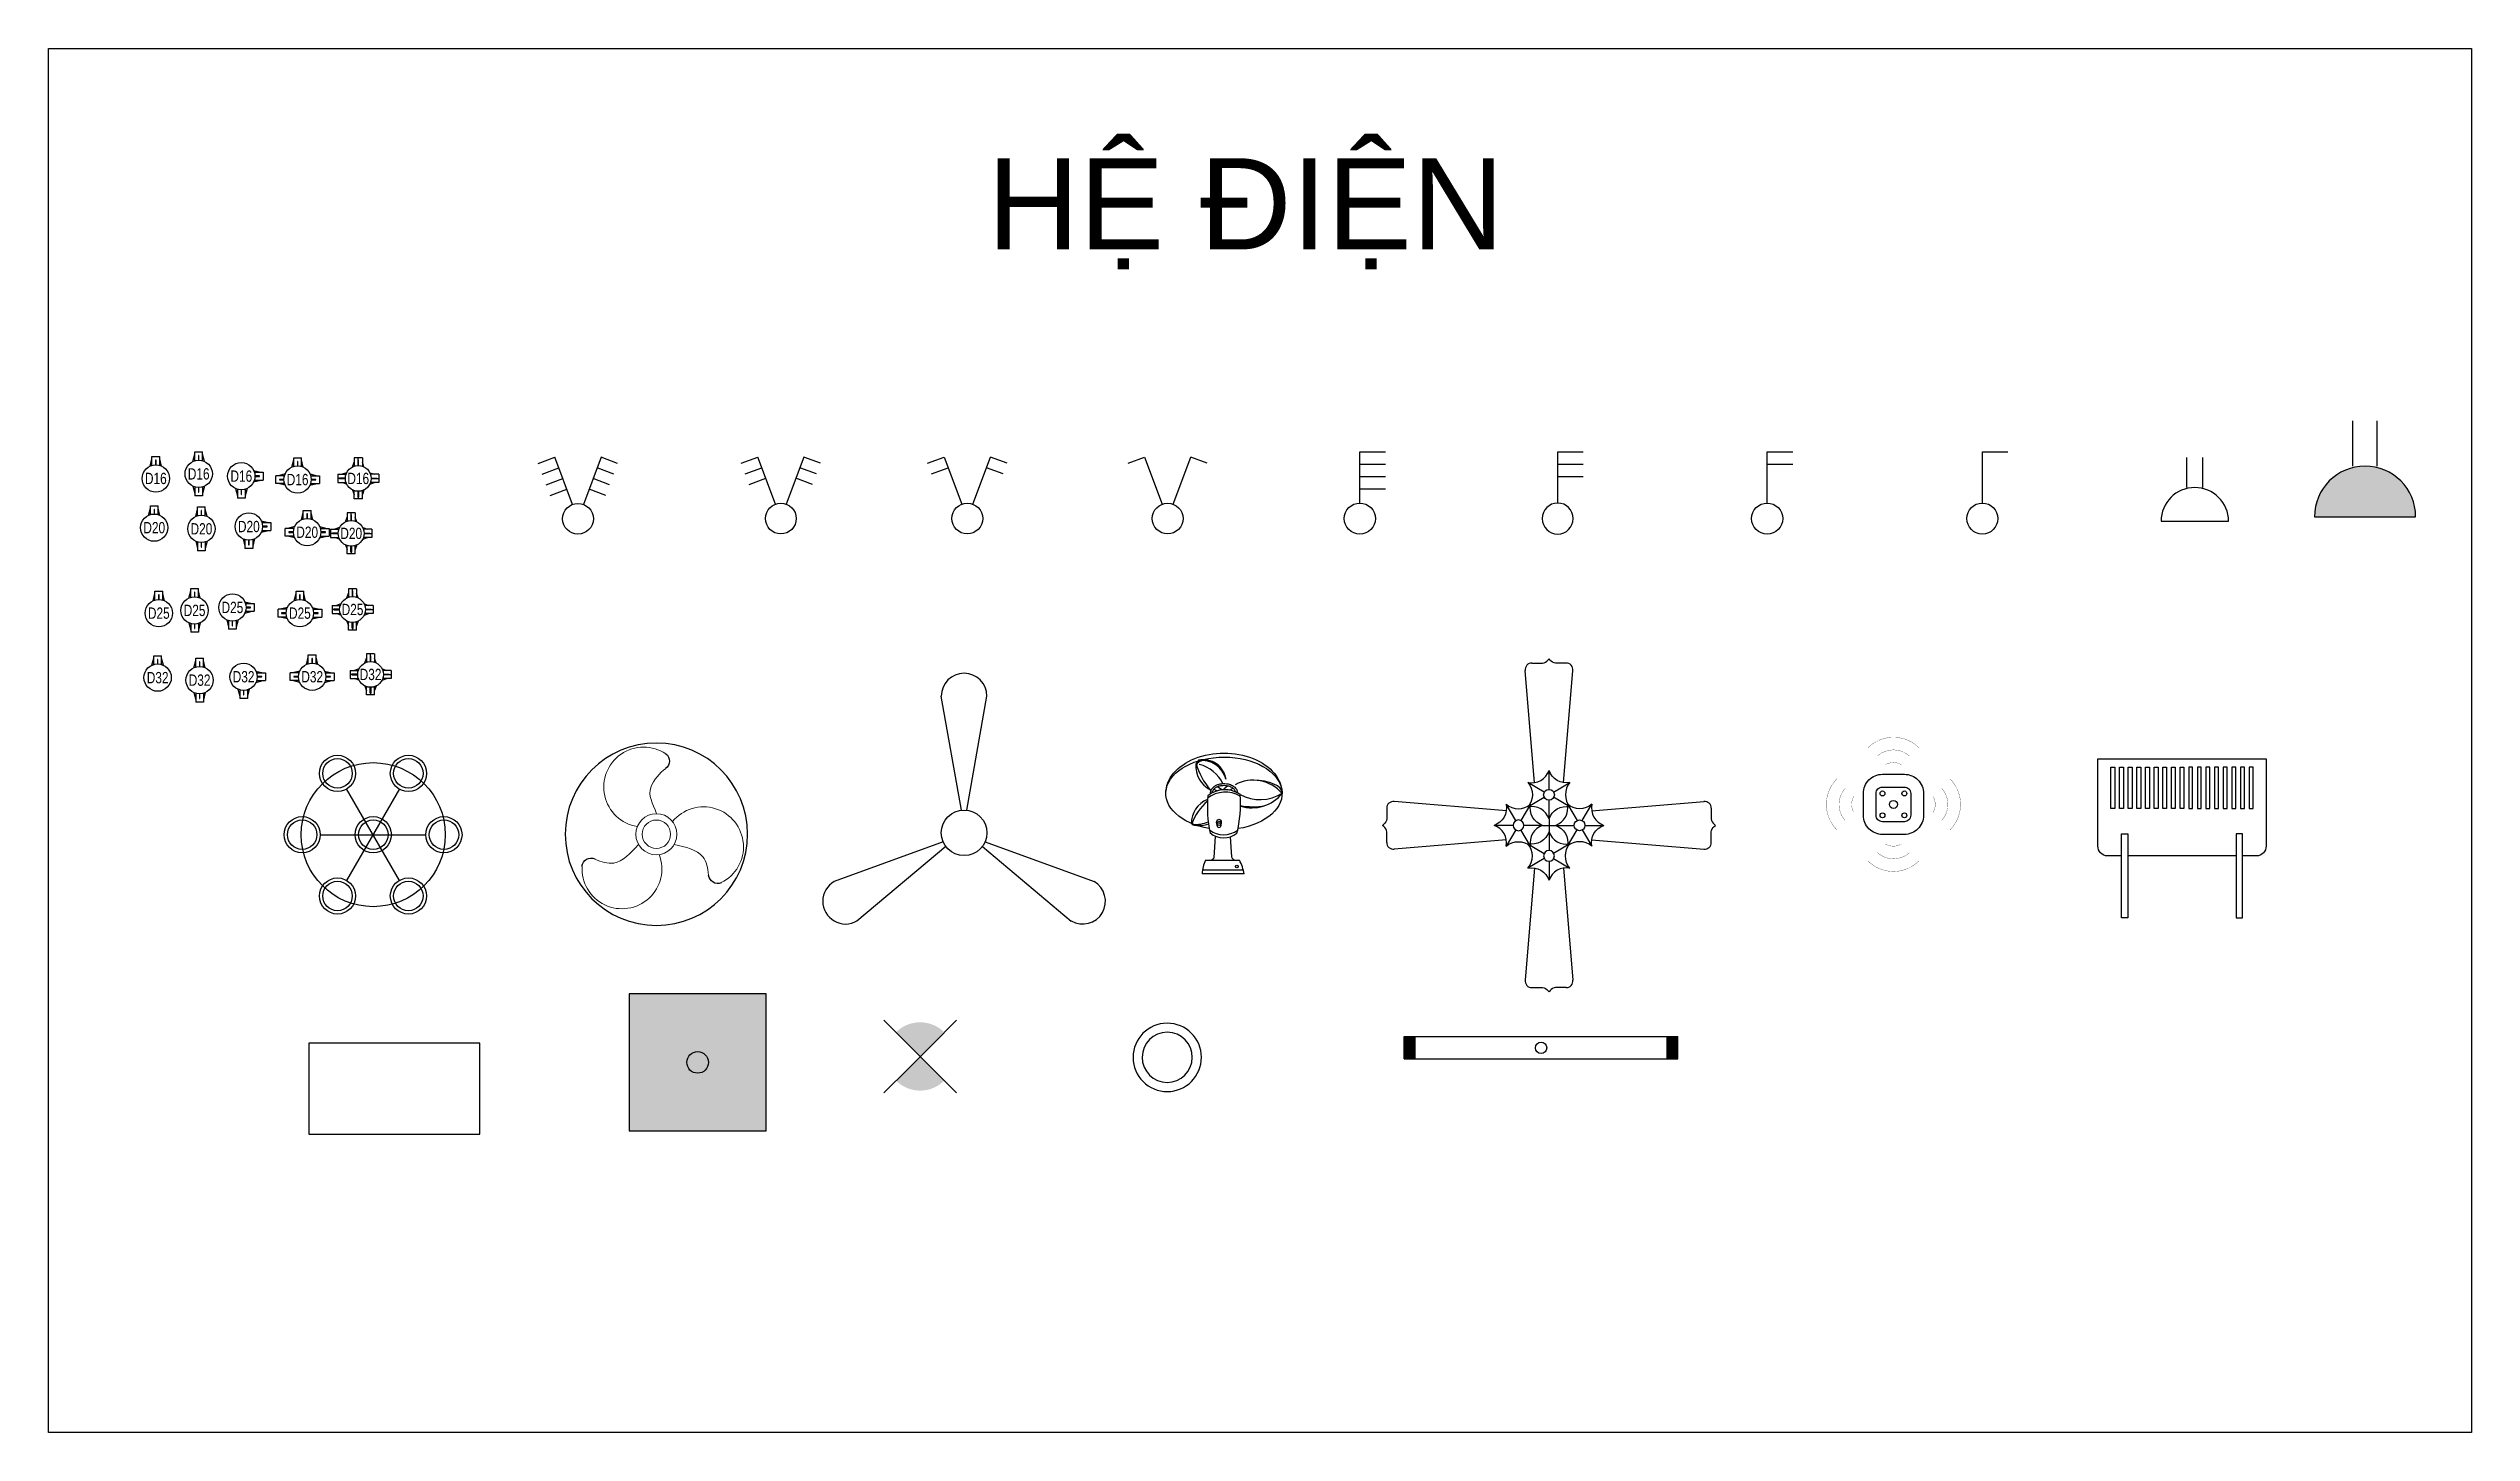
# Model space of a CAD drawing. Header units: millimetres. Extents: x 1218 to 72853, y -34712 to 16286.
# Drawn here: x 1218 to 11848, y -30793 to -24721 of the extents above; entities that cross this region are included whole.
import ezdxf
from ezdxf.enums import TextEntityAlignment as Align

# ---------------------------------------------------------------- set-up
doc = ezdxf.new("R2010")
doc.units = ezdxf.units.MM
doc.set_wipeout_variables(frame=1)
doc.styles.get("Standard").update_dxf_attribs({"font": 'arial.ttf'})

msp = doc.modelspace()

# ---------------------------------------------------------------- texts
at = {"color": 1}
msp.add_text('HỆ ĐIỆN', height=400, dxfattribs=at).set_placement((6470, -25402), align=Align.MIDDLE_CENTER)

# ---------------------------------------------------------------- blocks, each defined once
blk = doc.blocks.new('CONGTAC 1C 2 ELEC')
for p, q in [((0, -68), (0, -293)), ((0, -239), (-112, -239)), ((0, -293), (-112, -293))]:
    blk.add_line(p, q)
blk.add_circle((0, 0), 68.1)
blk = doc.blocks.new('CONGTAC 1C 3 ELEC')
for p, q in [((-68, 0), (-293, 0)), ((-293, 0), (-293, -112)), ((-239, 0), (-239, -112)), ((-185, 0), (-185, -112))]:
    blk.add_line(p, q)
blk.add_circle((0, 0), 68.1)
blk = doc.blocks.new('CONGTAC 1C 4 ELEC')
for p, q in [((0, 68), (0, 293)), ((0, 293), (112, 293)), ((0, 239), (112, 239)), ((0, 185), (112, 185)), ((0, 131), (112, 131))]:
    blk.add_line(p, q)
blk.add_circle((0, 0), 68.1)
blk = doc.blocks.new('CONGTAC 2C 1 ELEC')
for p, q in [((-243, 174), (-270, 101)), ((-243, -174), (-270, -101))]:
    blk.add_line(p, q)
for points in [[(-63, 24), (-270, 101)], [(-270, -101), (-63, -24)]]:
    blk.add_lwpolyline(points)
blk.add_circle((0, 0), 67.5)
blk = doc.blocks.new('CONGTAC 2C 2 ELEC')
for p, q in [((97.9, 78.5), (111.6, 41.9)), ((121.3, 87.2), (135, 50.6)), ((97.9, -78.5), (111.6, -41.9)), ((121.3, -87.2), (135, -50.6))]:
    blk.add_line(p, q)
for points in [[(135, 50.6), (31.6, 11.9)], [(31.6, -11.9), (135, -50.6)]]:
    blk.add_lwpolyline(points)
blk.add_circle((0, 0), 33.8)
blk = doc.blocks.new('CONGTAC 2C 3 ELEC')
for p, q in [((-157, -196), (-84, -223)), ((-139, -149), (-66, -177)), ((139, -149), (66, -177)), ((157, -196), (84, -223)), ((-174, -243), (-101, -270)), ((174, -243), (101, -270))]:
    blk.add_line(p, q)
for points in [[(-101, -270), (-24, -63)], [(24, -63), (101, -270)]]:
    blk.add_lwpolyline(points)
blk.add_circle((0, 0), 67.5)
blk = doc.blocks.new('CONGTAC 2C 4 ELEC')
for p, q in [((-243, 174), (-270, 101)), ((-196, 157), (-223, 84)), ((-149, 139), (-177, 66)), ((-102, 122), (-130, 49)), ((-243, -174), (-270, -101)), ((-196, -157), (-223, -84)), ((-149, -139), (-177, -66)), ((-102, -122), (-130, -49))]:
    blk.add_line(p, q)
for points in [[(-270, 101), (-63, 24)], [(-63, -24), (-270, -101)]]:
    blk.add_lwpolyline(points)
blk.add_circle((0, 0), 67.5)
blk = doc.blocks.new('CONGTAC 1C 1 ELEC')
for p, q in [((-293, 0), (-293, 112)), ((-68, 0), (-293, 0))]:
    blk.add_line(p, q)
blk.add_circle((0, 0), 68.1)
blk = doc.blocks.new('MODEM WIFI EQ')
at = {"linetype": 'ByBlock'}
blk.add_lwpolyline([(-265, -426), (-327, -426, -0.414214), (-369, -383), (-369, 0), (369, 0), (369, -383, -0.414214), (327, -426), (265, -426)], format="xyb", dxfattribs=at)
for points in [[(-312, -37), (-295, -37), (-295, -218), (-312, -218)], [(-274, -37), (-257, -37), (-257, -218), (-274, -218)], [(-236, -37), (-219, -37), (-219, -218), (-236, -218)], [(-198, -37), (-181, -37), (-181, -218), (-198, -218)], [(-160, -37), (-143, -37), (-143, -218), (-160, -218)], [(-122, -37), (-105, -37), (-105, -218), (-122, -218)], [(-84, -37), (-68, -37), (-68, -218), (-84, -218)], [(-46, -37), (-30, -37), (-30, -218), (-46, -218)], [(-8, -37), (8, -37), (8, -218), (-8, -218)], [(46, -37), (30, -37), (30, -218), (46, -218)], [(84, -37), (68, -37), (68, -218), (84, -218)], [(122, -37), (105, -37), (105, -218), (122, -218)], [(160, -37), (143, -37), (143, -218), (160, -218)], [(198, -37), (181, -37), (181, -218), (198, -218)], [(236, -37), (219, -37), (219, -218), (236, -218)], [(274, -37), (257, -37), (257, -218), (274, -218)], [(312, -37), (295, -37), (295, -218), (312, -218)], [(-265, -329), (-237, -329), (-237, -698), (-265, -698)], [(265, -329), (237, -329), (237, -698), (265, -698)]]:
    blk.add_lwpolyline(points, close=True, dxfattribs=at)
blk.add_lwpolyline([(237, -426), (-237, -426)], dxfattribs=at)
blk = doc.blocks.new('QUAT TRAN EQ')
for points in [[(-39, 92), (-213, 570)], [(-60, 80), (-387, 470)], [(99, 12), (600, 100)], [(-60, -80), (-387, -470)], [(-39, -92), (-213, -570)], [(99, -12), (600, -100)]]:
    blk.add_lwpolyline(points)
blk.add_circle((0, 0), 100)
for centre, start, end in [((-300, 520), 30, 210), ((600, 0), 270, 90), ((-300, -520), 150, 330)]:
    blk.add_arc(centre, 100, start, end)
blk = doc.blocks.new('QUAT DAO EQ')
blk.add_circle((0, 0), 400)
at = {"lineweight": 13}
for radius in [90.1, 62.4]:
    blk.add_circle((0, 0), radius, dxfattribs=at)
for centre, start, end in [((-17, 321), 127.5355, 234.1958), ((287, -145), 7.5355, 114.1958), ((-269, -176), 247.5355, 354.1958)]:
    blk.add_arc(centre, 40, start, end)
for centre, start, end in [((56, 207), 279.1171, 123.8075), ((-207, -55), 39.1171, 243.8075), ((151, -152), 159.1171, 3.8075)]:
    blk.add_arc(centre, 175, start, end, dxfattribs=at)
for points in [[(-41, 289), (-15, 270), (56, 184), (15, 139), (0, 90)], [(-229, -180), (-226, -148), (-210, -75), (-128, -56), (-78, -45)], [(270, -109), (241, -122), (170, -144), (113, -83), (78, -45)]]:
    blk.add_open_spline(points, degree=3, knots=[50.852601, 50.852601, 50.852601, 50.852601, 161.119727, 331.550475, 331.550475, 331.550475, 331.550475], dxfattribs=at)
blk = doc.blocks.new('DEN CHUM ELEC')
for p, q in [((115, 201), (-117, -201)), ((115, -201), (-117, 201)), ((-233, 0), (230, 0))]:
    blk.add_line(p, q)
for centre, radius in [((-157, 269), 79.3), ((-157, 269), 64.7), ((154, 269), 79.3), ((154, 269), 64.7), ((0, 0), 316), ((-312, 0), 79.3), ((-312, 0), 64.7), ((0, 0), 79.3), ((0, 0), 64.7), ((310, 0), 79.3), ((310, 0), 64.7), ((-157, -269), 79.3), ((-157, -269), 64.7), ((154, -269), 79.3), ((154, -269), 64.7)]:
    blk.add_circle(centre, radius)
blk = doc.blocks.new('TAM DEN')
at = {"elevation": 4}
for points in [[(-79320, -6841, 0.376663), (-79267, -6748)], [(-79160, -6748, -0.376663), (-79267, -6748)], [(-79160, -6748, 0.376663), (-79107, -6841)], [(-79320, -6841, -0.376663), (-79267, -6933)], [(-79160, -6933, -0.376663), (-79107, -6841)], [(-79160, -6933, 0.376663), (-79267, -6933)]]:
    blk.add_lwpolyline(points, format="xyb", dxfattribs=at)
for points in [[(-79267, -6748), (-79225, -6820)], [(-79202, -6820), (-79160, -6748)], [(-79320, -6841), (-79237, -6841)], [(-79267, -6933), (-79225, -6861)], [(-79202, -6861), (-79160, -6933)], [(-79190, -6841), (-79107, -6841)]]:
    blk.add_lwpolyline(points, dxfattribs=at)
blk.add_circle((-79214, -6841, 4), 23.6)
blk = doc.blocks.new('DEN QUAT EQ')
for p, q in [((-63, 187), (-105, 680)), ((63, 187), (105, 680)), ((-187, 63), (-680, 105)), ((187, 63), (680, 105)), ((-187, -63), (-680, -105)), ((187, -63), (680, -105)), ((-63, -187), (-105, -680)), ((63, -187), (105, -680))]:
    blk.add_line(p, q)
for points in [[(-75, 712), (-29, 712, 0.244698), (-5, 725), (0, 731)], [(75, 712), (29, 712, -0.244698), (5, 725), (0, 731)], [(-712, 75), (-712, 29, -0.244698), (-725, 5), (-731, 0)], [(712, 75), (712, 29, 0.244698), (725, 5), (731, 0)], [(-712, -75), (-712, -29, 0.244698), (-725, -5), (-731, 0)], [(712, -75), (712, -29, -0.244698), (725, -5), (731, 0)], [(-75, -712), (-29, -712, -0.244698), (-5, -725), (0, -731)], [(75, -712), (29, -712, 0.244698), (5, -725), (0, -731)]]:
    blk.add_lwpolyline(points, format="xyb")
for points in [[(-27, 0), (27, 0)], [(0, 27), (0, -27)]]:
    blk.add_lwpolyline(points)
for centre, start, end in [((-75, 682), 90, 184.9281), ((75, 682), 355.0719, 90), ((-682, 75), 85.0719, 180), ((682, 75), 0, 94.9281), ((-682, -75), 180, 274.9281), ((682, -75), 265.0719, 0), ((-75, -682), 175.0719, 270), ((75, -682), 270, 4.9281)]:
    blk.add_arc(centre, 30, start, end)
at = {"rotation": 90}
blk.add_blockref('TAM DEN', (-6841, 79348, -4), dxfattribs=at)
at = {"xscale": -1}
blk.add_blockref('TAM DEN', (-79348, 6841, -4), dxfattribs=at)
blk.add_blockref('TAM DEN', (79348, 6841, -4))
at = {"xscale": -1, "rotation": 89.99999999999997}
blk.add_blockref('TAM DEN', (-6841, -79348, -4), dxfattribs=at)
blk = doc.blocks.new('O CAM ELEC')
for points in [[(-35, 148), (-35, 280)], [(35, 148), (35, 280)], [(-148, 0), (148, 0)]]:
    blk.add_lwpolyline(points)
blk.add_arc((0, 0), 148, 0, 180)
at = {"flags": 1}
blk.add_attdef('AMC', (0, 148), '', height=0.5, dxfattribs=at)
blk = doc.blocks.new('TU DIEN ELEC')
at = {"ltscale": 50}
blk.add_lwpolyline([(-375, 400), (-375, 0), (375, 0), (375, 400)], close=True, dxfattribs=at)
blk.add_solid([(-375, 0), (375, 400), (375, 0), (-375, 0)], dxfattribs=at)
at = {"flags": 1}
blk.add_attdef('AMC', (0, 400), '', height=0.5, dxfattribs=at)
blk = doc.blocks.new('DEN PANEL 40W ELEC')
h = blk.add_hatch(color=256)
h.dxf.hatch_style = 1
h.set_gradient(color1=(0, 0, 255), color2=(255, 255, 0), tint=1, name='SPHERICAL')
h.paths.add_polyline_path([(-300, 300), (-300, -300), (300, -300), (300, 300)])
blk.add_lwpolyline([(-300, 300), (-300, -300), (300, -300), (300, 300), (-300, 300)])
blk.add_circle((0, 0), 47.5)
blk = doc.blocks.new('DEN DOWNLIGHT NOI ELEC')
blk.add_wipeout([(-1, 150), (-4, 150), (-7, 150), (-9, 150), (-12, 150), (-14, 149), (-17, 149), (-20, 149), (-22, 148), (-25, 148), (-27, 147), (-30, 147), (-32, 146), (-35, 146), (-38, 145), (-40, 145), (-43, 144), (-45, 143), (-48, 142), (-50, 141), (-53, 140), (-55, 140), (-57, 139), (-60, 138), (-62, 136), (-65, 135), (-67, 134), (-69, 133), (-72, 132), (-74, 131), (-76, 129), (-78, 128), (-81, 127), (-83, 125), (-85, 124), (-87, 122), (-89, 121), (-91, 119), (-93, 117), (-95, 116), (-97, 114), (-99, 112), (-101, 111), (-103, 109), (-105, 107), (-107, 105), (-109, 103), (-111, 101), (-112, 99), (-114, 97), (-116, 95), (-117, 93), (-119, 91), (-121, 89), (-122, 87), (-124, 85), (-125, 83), (-127, 81), (-128, 78), (-129, 76), (-131, 74), (-132, 72), (-133, 69), (-134, 67), (-135, 65), (-136, 62), (-138, 60), (-139, 57), (-140, 55), (-140, 53), (-141, 50), (-142, 48), (-143, 45), (-144, 43), (-145, 40), (-145, 38), (-146, 35), (-146, 32), (-147, 30), (-147, 27), (-148, 25), (-148, 22), (-149, 20), (-149, 17), (-149, 14), (-150, 12), (-150, 9), (-150, 7), (-150, 4), (-150, 1), (-150, -1), (-150, -4), (-150, -7), (-150, -9), (-150, -12), (-149, -14), (-149, -17), (-149, -20), (-148, -22), (-148, -25), (-147, -27), (-147, -30), (-146, -32), (-146, -35), (-145, -38), (-145, -40), (-144, -43), (-143, -45), (-142, -48), (-141, -50), (-140, -53), (-140, -55), (-139, -57), (-138, -60), (-136, -62), (-135, -65), (-134, -67), (-133, -69), (-132, -72), (-131, -74), (-129, -76), (-128, -78), (-127, -81), (-125, -83), (-124, -85), (-122, -87), (-121, -89), (-119, -91), (-117, -93), (-116, -95), (-114, -97), (-112, -99), (-111, -101), (-109, -103), (-107, -105), (-105, -107), (-103, -109), (-101, -111), (-99, -112), (-97, -114), (-95, -116), (-93, -117), (-91, -119), (-89, -121), (-87, -122), (-85, -124), (-83, -125), (-81, -127), (-78, -128), (-76, -129), (-74, -131), (-72, -132), (-69, -133), (-67, -134), (-65, -135), (-62, -136), (-60, -138), (-57, -139), (-55, -140), (-53, -140), (-50, -141), (-48, -142), (-45, -143), (-43, -144), (-40, -145), (-38, -145), (-35, -146), (-32, -146), (-30, -147), (-27, -147), (-25, -148), (-22, -148), (-20, -149), (-17, -149), (-14, -149), (-12, -150), (-9, -150), (-7, -150), (-4, -150), (-1, -150), (1, -150), (4, -150), (7, -150), (9, -150), (12, -150), (14, -149), (17, -149), (20, -149), (22, -148), (25, -148), (27, -147), (30, -147), (32, -146), (35, -146), (38, -145), (40, -145), (43, -144), (45, -143), (48, -142), (50, -141), (53, -140), (55, -140), (57, -139), (60, -138), (62, -136), (65, -135), (67, -134), (69, -133), (72, -132), (74, -131), (76, -129), (78, -128), (81, -127), (83, -125), (85, -124), (87, -122), (89, -121), (91, -119), (93, -117), (95, -116), (97, -114), (99, -112), (101, -111), (103, -109), (105, -107), (107, -105), (109, -103), (111, -101), (112, -99), (114, -97), (116, -95), (117, -93), (119, -91), (121, -89), (122, -87), (124, -85), (125, -83), (127, -81), (128, -78), (129, -76), (131, -74), (132, -72), (133, -69), (134, -67), (135, -65), (136, -62), (138, -60), (139, -57), (140, -55), (140, -53), (141, -50), (142, -48), (143, -45), (144, -43), (145, -40), (145, -38), (146, -35), (146, -32), (147, -30), (147, -27), (148, -25), (148, -22), (149, -20), (149, -17), (149, -14), (150, -12), (150, -9), (150, -7), (150, -4), (150, -1), (150, 1), (150, 4), (150, 7), (150, 9), (150, 12), (149, 14), (149, 17), (149, 20), (148, 22), (148, 25), (147, 27), (147, 30), (146, 32), (146, 35), (145, 38), (145, 40), (144, 43), (143, 45), (142, 48), (141, 50), (140, 53), (140, 55), (139, 57), (138, 60), (136, 62), (135, 65), (134, 67), (133, 69), (132, 72), (131, 74), (129, 76), (128, 78), (127, 81), (125, 83), (124, 85), (122, 87), (121, 89), (119, 91), (117, 93), (116, 95), (114, 97), (112, 99), (111, 101), (109, 103), (107, 105), (105, 107), (103, 109), (101, 111), (99, 112), (97, 114), (95, 116), (93, 117), (91, 119), (89, 121), (87, 122), (85, 124), (83, 125), (81, 127), (78, 128), (76, 129), (74, 131), (72, 132), (69, 133), (67, 134), (65, 135), (62, 136), (60, 138), (57, 139), (55, 140), (53, 140), (50, 141), (48, 142), (45, 143), (43, 144), (40, 145), (38, 145), (35, 146), (32, 146), (30, 147), (27, 147), (25, 148), (22, 148), (20, 149), (17, 149), (14, 149), (12, 150), (9, 150), (7, 150), (4, 150), (1, 150)])
at = {"linetype": 'ByBlock'}
h = blk.add_hatch(color=256, dxfattribs=at)
h.paths.add_polyline_path([(106, 106, 0.414214), (-106, 106), (0, 0)])
h.paths.add_polyline_path([(106, -106), (0, 0), (-106, -106, 0.414214)])
for p, q in [((-159, -159), (159, 159)), ((-159, 159), (159, -159))]:
    blk.add_line(p, q)
blk = doc.blocks.new('DEN 1M2 ELEC')
for p, q in [((-600, -49), (-600, 49)), ((-600, -31), (-600, 49)), ((-600, 49), (600, 49)), ((-577, -49), (-577, 49)), ((-577, -49), (-577, 49)), ((-577, -49), (-577, 49)), ((-577, -49), (-577, 49)), ((554, -49), (554, 49)), ((577, -49), (577, 49)), ((577, -49), (577, 49)), ((600, -49), (600, 49)), ((600, -31), (600, 49)), ((-600, -49), (600, -49))]:
    blk.add_line(p, q)
blk.add_lwpolyline([(-554, 49), (-554, -49), (-577, -49), (-577, 49)])
blk.add_circle((0, 0), 25)
for points in [[(-577, 49), (-600, 49), (-577, -49), (-600, -49)], [(-577, -49), (-554, -49), (-577, 49), (-554, 49)], [(554, 49), (577, 49), (554, -49), (577, -49)], [(577, 49), (600, 49), (577, -49), (600, -49)]]:
    blk.add_solid(points)
blk = doc.blocks.new('DEN DOWNLIGHT AM ELEC')
blk.add_wipeout([(108, -103), (121, -89), (130, -74), (140, -53), (146, -32), (150, -9), (149, 15), (146, 34), (140, 53), (133, 69), (127, 80), (115, 96), (100, 112), (80, 127), (59, 138), (36, 146), (16, 149), (-17, 149), (-48, 142), (-74, 130), (-90, 120), (-113, 98), (-124, 84), (-137, 60), (-143, 46), (-147, 27), (-150, 0), (-147, -27), (-138, -58), (-132, -72), (-121, -89), (-105, -107), (-89, -121), (-65, -135), (-44, -143), (0, -150), (27, -147), (44, -143), (67, -134), (78, -128)])
for major_axis, start_param, end_param in [((0, 150), -1.567753, 4.715432), ((-1, 110), 4.698839, 10.982024)]:
    blk.add_ellipse((0, 0), major_axis=major_axis, ratio=1, start_param=start_param, end_param=end_param)
blk = doc.blocks.new('O CAM AM SAN ELEC')
at = {"ltscale": 500}
h = blk.add_hatch(color=256, dxfattribs=at)
h.dxf.hatch_style = 1
h.paths.add_polyline_path([(222, 0, 1), (-222, 0)])
for points in [[(-53, 222), (-53, 420)], [(-53, 222), (-53, 420)], [(53, 222), (53, 420)], [(53, 222), (53, 420)], [(-222, 0), (222, 0)], [(-148, 0), (148, 0)]]:
    blk.add_lwpolyline(points)
blk.add_arc((0, 0), 222, 0, 180)
blk.add_arc((0, 0), 222, 0, 180)
blk = doc.blocks.new('DAU PHAT WIFI EQ')
at = {"ltscale": 125, "const_width": 1.12}
for points in [[(112, 248, 0.414214), (-112, 248, 0.414214)], [(70, 212, 0.383313), (-70, 212)], [(-248, 112, 0.414214), (-248, -112, 0.414214)], [(35, 174, 0.267363), (-35, 174)], [(248, 112, -0.414214), (248, -112, -0.414214)], [(-212, 70, 0.383313), (-212, -70)], [(-174, 35, 0.267363), (-174, -35)], [(174, 35, -0.267363), (174, -35)], [(212, 70, -0.383313), (212, -70)], [(70, -212, -0.383313), (-70, -212)], [(35, -174, -0.267363), (-35, -174)], [(112, -248, -0.414214), (-112, -248, -0.414214)]]:
    blk.add_lwpolyline(points, format="xyb", dxfattribs=at)
for points in [[(48, -132), (-48, -132, -0.414214), (-132, -48), (-132, 48, -0.414214), (-48, 132), (48, 132, -0.414214), (132, 48), (132, -48, -0.414214)], [(48, -76), (-48, -76, -0.414214), (-76, -48), (-76, 48, -0.414214), (-48, 76), (48, 76, -0.414214), (76, 48), (76, -48, -0.414214)]]:
    blk.add_lwpolyline(points, format="xyb", close=True)
at = {"ltscale": 125}
for centre, radius in [((-48, 48), 10.7), ((0, 0), 17.6), ((48, 48), 10.7), ((-48, -48), 10.7), ((48, -48), 10.7)]:
    blk.add_circle(centre, radius, dxfattribs=at)
blk = doc.blocks.new('QUAT GAN TUONG EQ')
for p, q in [((-41, 372), (-26, 365)), ((-24, 383), (-5, 370)), ((21, 387), (4, 371)), ((44, 376), (31, 367)), ((-35, 165), (-40, 71)), ((31, 162), (37, 75)), ((92, 0), (-92, 0)), ((-90, 18), (88, 18)), ((-77, 60), (72, 60))]:
    blk.add_line(p, q)
blk.add_circle((60, 32), 5.92)
blk.add_circle((60, 32), 5.92)
for centre, radius, start, end in [((-71, 456), 55.1, 130.3779, 152.1632), ((-2, 474), 118, 176.0311, 243.1522), ((-89, 468), 29.3, 101.888, 189.0707), ((164, 561), 292, 195.0944, 221.2845), ((-94, 388), 110, 13.5369, 97.7572), ((-86, 401), 99.8, 7.5116, 102.3351), ((-144, 325), 160, 26.2262, 75.7722), ((-28, 223), 111, 111.6076, 181.2912), ((454, 294), 523, 174.6522, 192.7019), ((10, 232), 127, 58.9682, 127.9541), ((8, 250), 119, 55.1977, 128.8603), ((132, 242), 169, 40.8934, 118.0543), ((-465, 309), 542, 346.0057, 4.1501), ((163, 507), 181, 241.0126, 301.9729), ((126, 462), 172, 253.3225, 320.6598), ((-121, 235), 19.9, 210.2702, 248.9548), ((-119, 241), 28.2, 226.6808, 261.632), ((85, 140), 236, 130.6936, 160.2719), ((-128, 385), 169, 268.8279, 291.8709), ((-106, 341), 129, 262.4087, 289.0732), ((3, 276), 104, 233.3556, 306.1108), ((3, 250), 92.2, 229.6355, 308.9138), ((70, -7), 162, 155.3987, 177.3804), ((-67, 92), 34.8, 293.1734, 321.8596), ((57, 82), 21.6, 197.797, 266.1051), ((-104, -33), 199, 9.4215, 27.7275)]:
    blk.add_arc(centre, radius, start, end)
at = {"extrusion": (0, 0, -1)}
for major_axis, ratio, start_param, end_param in [((-255, 0), 0.624439, 4.969009, 10.751707), ((-255, 0), 0.693029, 0, 3.141593), ((-33.9, 0), 0.524598, 0.912045, 2.016733)]:
    blk.add_ellipse((4, 353), major_axis=major_axis, ratio=ratio, start_param=start_param, end_param=end_param, dxfattribs=at)
for centre, major_axis, ratio, start_param, end_param in [((132, 353), (-128, 0), 0.45685, 3.141593, 4.712389), ((-18, 217), (0, -13.4), 0.769239, 4.36458, 8.201791), ((132, 353), (-128, 0), 0.45685, 1.128193, 1.981972)]:
    blk.add_ellipse(centre, major_axis=major_axis, ratio=ratio, start_param=start_param, end_param=end_param)
for major_axis, ratio in [((0, -13.4), 0.769239), ((0.06, -5.32), 0.999782)]:
    blk.add_ellipse((-18, 226), major_axis=major_axis, ratio=ratio)
for points, knots in [([(-55, 352), (-55, 352), (-55, 352), (-55, 353), (-55, 355), (-55, 357), (-54, 361), (-54, 363), (-53, 367), (-52, 368), (-50, 372), (-49, 373), (-47, 376), (-46, 377), (-43, 380), (-41, 382), (-37, 385), (-35, 386), (-31, 389), (-29, 390), (-25, 391), (-22, 392), (-16, 394), (-11, 395), (-1, 396), (3, 396), (13, 396), (18, 395), (26, 394), (29, 393), (36, 390), (39, 389), (44, 386), (47, 384), (51, 381), (53, 379), (56, 375), (57, 373), (60, 369), (61, 367), (62, 362), (63, 360), (63, 357), (63, 356), (63, 356)], [6.262237, 6.262237, 6.262237, 6.262237, 6.283185, 6.283185, 6.283185, 6.374976, 6.374976, 6.466766, 6.466766, 6.558556, 6.558556, 6.650346, 6.650346, 6.742137, 6.742137, 6.889958, 6.889958, 7.03778, 7.03778, 7.185602, 7.185602, 7.333423, 7.333423, 7.637961, 7.637961, 7.942499, 7.942499, 8.247037, 8.247037, 8.470444, 8.470444, 8.693851, 8.693851, 8.852491, 8.852491, 9.011131, 9.011131, 9.128866, 9.128866, 9.246601, 9.246601, 9.364336, 9.364336, 9.383863, 9.383863, 9.383863, 9.383863]), ([(-48, 356), (-47, 356), (-47, 357), (-47, 359), (-47, 361), (-46, 364), (-45, 365), (-43, 368), (-42, 369), (-40, 372), (-38, 374), (-35, 377), (-33, 378), (-30, 381), (-28, 382), (-24, 383), (-22, 384), (-18, 386), (-15, 386), (-11, 387), (-9, 388), (-3, 388), (1, 389), (8, 389), (12, 388), (19, 387), (22, 387), (29, 385), (31, 384), (37, 381), (39, 380), (43, 377), (45, 376), (47, 373), (48, 372), (50, 370), (51, 368), (53, 365), (54, 364), (54, 361), (55, 361), (55, 360)], [6.342317, 6.342317, 6.342317, 6.342317, 6.36691, 6.36691, 6.467179, 6.467179, 6.567449, 6.567449, 6.667718, 6.667718, 6.823956, 6.823956, 6.980193, 6.980193, 7.136431, 7.136431, 7.292669, 7.292669, 7.448906, 7.448906, 7.605144, 7.605144, 7.859602, 7.859602, 8.11406, 8.11406, 8.368518, 8.368518, 8.575719, 8.575719, 8.782921, 8.782921, 8.92674, 8.92674, 9.032753, 9.032753, 9.138766, 9.138766, 9.242166, 9.242166, 9.292363, 9.292363, 9.292363, 9.292363])]:
    blk.add_open_spline(points, degree=3, knots=knots)
blk = doc.blocks.new('BOX161')
at = {"ltscale": 0.5}
for p, q in [((-25, 54), (-17, 86)), ((-17, 57), (-17, 96)), ((-17, 96), (17, 96)), ((17, 57), (17, 96)), ((25, 54), (17, 86))]:
    blk.add_line(p, q, dxfattribs=at)
blk.add_lwpolyline([(-1, 60), (1, 60), (1, 80), (-1, 80)], close=True, dxfattribs=at)
blk.add_circle((0, 0), 59.9, dxfattribs=at)
at = {"width": 0.75}
blk.add_text('D16', height=49.7, dxfattribs=at).set_placement((0, 0), align=Align.MIDDLE_CENTER)
blk = doc.blocks.new('BOX162')
at = {"ltscale": 0.5}
for p, q in [((-25, 54), (-17, 86)), ((-17, 57), (-17, 96)), ((-17, 96), (17, 96)), ((17, 57), (17, 96)), ((25, 54), (17, 86)), ((-25, -54), (-17, -86)), ((-17, -57), (-17, -96)), ((17, -96), (-17, -96)), ((25, -54), (17, -86)), ((17, -57), (17, -96))]:
    blk.add_line(p, q, dxfattribs=at)
for points in [[(-1, 60), (1, 60), (1, 80), (-1, 80)], [(1, -60), (-1, -60), (-1, -80), (1, -80)]]:
    blk.add_lwpolyline(points, close=True, dxfattribs=at)
blk.add_circle((0, 0), 59.9, dxfattribs=at)
at = {"width": 0.75}
blk.add_text('D16', height=49.7, dxfattribs=at).set_placement((0, 0), align=Align.MIDDLE_CENTER)
blk = doc.blocks.new('BOX163')
at = {"ltscale": 0.5}
for p, q in [((54, 25), (86, 17)), ((57, 17), (96, 17)), ((96, 17), (96, -17)), ((-25, -54), (-17, -86)), ((-17, -57), (-17, -96)), ((17, -96), (-17, -96)), ((25, -54), (17, -86)), ((17, -57), (17, -96)), ((54, -25), (86, -17)), ((57, -17), (96, -17))]:
    blk.add_line(p, q, dxfattribs=at)
for points in [[(60, 1), (60, -1), (80, -1), (80, 1)], [(1, -60), (-1, -60), (-1, -80), (1, -80)]]:
    blk.add_lwpolyline(points, close=True, dxfattribs=at)
blk.add_circle((0, 0), 59.9, dxfattribs=at)
at = {"width": 0.75}
blk.add_text('D16', height=49.7, dxfattribs=at).set_placement((0, 0), align=Align.MIDDLE_CENTER)
blk = doc.blocks.new('BOX164')
at = {"ltscale": 0.5}
for p, q in [((-57, 17), (-96, 17)), ((-96, -17), (-96, 17)), ((-54, 25), (-86, 17)), ((-25, 54), (-17, 86)), ((-17, 57), (-17, 96)), ((-17, 96), (17, 96)), ((17, 57), (17, 96)), ((25, 54), (17, 86)), ((54, 25), (86, 17)), ((57, 17), (96, 17)), ((96, 17), (96, -17)), ((-57, -17), (-96, -17)), ((-54, -25), (-86, -17)), ((54, -25), (86, -17)), ((57, -17), (96, -17))]:
    blk.add_line(p, q, dxfattribs=at)
for points in [[(-60, -1), (-60, 1), (-80, 1), (-80, -1)], [(-1, 60), (1, 60), (1, 80), (-1, 80)], [(60, 1), (60, -1), (80, -1), (80, 1)]]:
    blk.add_lwpolyline(points, close=True, dxfattribs=at)
blk.add_circle((0, 0), 59.9, dxfattribs=at)
at = {"width": 0.75}
blk.add_text('D16', height=49.7, dxfattribs=at).set_placement((0, 0), align=Align.MIDDLE_CENTER)
blk = doc.blocks.new('BOX165')
for p, q in [((-90, 18), (-90, -18)), ((-56, 0), (-90, 0)), ((-51, 25), (-71, 18)), ((-25, 51), (-18, 71)), ((18, 90), (-18, 90)), ((0, 56), (0, 90)), ((25, 51), (18, 71)), ((51, 25), (71, 18)), ((56, 0), (90, 0)), ((90, 18), (90, -18)), ((-51, -25), (-71, -18)), ((-25, -51), (-18, -71)), ((18, -90), (-18, -90)), ((0, -56), (0, -90)), ((25, -51), (18, -71)), ((51, -25), (71, -18))]:
    blk.add_line(p, q)
for points in [[(-90, 18), (-53, 18)], [(-56, 1), (-82, 1), (-82, -1), (-56, -1)], [(-18, 90), (-18, 53)], [(1, 56), (1, 82), (-1, 82), (-1, 56)], [(18, 90), (18, 53)], [(90, 18), (53, 18)], [(56, 1), (82, 1), (82, -1), (56, -1)], [(-90, -18), (-53, -18)], [(-18, -90), (-18, -53)], [(1, -56), (1, -82), (-1, -82), (-1, -56)], [(18, -90), (18, -53)], [(90, -18), (53, -18)]]:
    blk.add_lwpolyline(points)
blk.add_circle((0, 0), 56.5)
at = {"width": 0.75}
blk.add_text('D16', height=49.7, dxfattribs=at).set_placement((0, 0), align=Align.MIDDLE_CENTER)
blk = doc.blocks.new('BOX201')
at = {"ltscale": 0.5}
for p, q in [((-25, 54), (-17, 86)), ((-17, 57), (-17, 96)), ((-17, 96), (17, 96)), ((17, 57), (17, 96)), ((25, 54), (17, 86))]:
    blk.add_line(p, q, dxfattribs=at)
blk.add_lwpolyline([(-1, 60), (1, 60), (1, 80), (-1, 80)], close=True, dxfattribs=at)
blk.add_circle((0, 0), 59.9, dxfattribs=at)
at = {"width": 0.75}
blk.add_text('D20', height=49.7, dxfattribs=at).set_placement((0, 0), align=Align.MIDDLE_CENTER)
blk = doc.blocks.new('BOX202')
at = {"ltscale": 0.5}
for p, q in [((-25, 54), (-17, 86)), ((-17, 57), (-17, 96)), ((-17, 96), (17, 96)), ((17, 57), (17, 96)), ((25, 54), (17, 86)), ((-25, -54), (-17, -86)), ((-17, -57), (-17, -96)), ((17, -96), (-17, -96)), ((25, -54), (17, -86)), ((17, -57), (17, -96))]:
    blk.add_line(p, q, dxfattribs=at)
for points in [[(-1, 60), (1, 60), (1, 80), (-1, 80)], [(1, -60), (-1, -60), (-1, -80), (1, -80)]]:
    blk.add_lwpolyline(points, close=True, dxfattribs=at)
blk.add_circle((0, 0), 59.9, dxfattribs=at)
at = {"width": 0.75}
blk.add_text('D20', height=49.7, dxfattribs=at).set_placement((0, 0), align=Align.MIDDLE_CENTER)
blk = doc.blocks.new('BOX203')
at = {"ltscale": 0.5}
for p, q in [((54, 25), (86, 17)), ((57, 17), (96, 17)), ((96, 17), (96, -17)), ((-25, -54), (-17, -86)), ((-17, -57), (-17, -96)), ((17, -96), (-17, -96)), ((25, -54), (17, -86)), ((17, -57), (17, -96)), ((54, -25), (86, -17)), ((57, -17), (96, -17))]:
    blk.add_line(p, q, dxfattribs=at)
for points in [[(60, 1), (60, -1), (80, -1), (80, 1)], [(1, -60), (-1, -60), (-1, -80), (1, -80)]]:
    blk.add_lwpolyline(points, close=True, dxfattribs=at)
blk.add_circle((0, 0), 59.9, dxfattribs=at)
at = {"width": 0.75}
blk.add_text('D20', height=49.7, dxfattribs=at).set_placement((0, 0), align=Align.MIDDLE_CENTER)
blk = doc.blocks.new('BOX204')
at = {"ltscale": 0.5}
for p, q in [((-57, 17), (-96, 17)), ((-96, -17), (-96, 17)), ((-54, 25), (-86, 17)), ((-25, 54), (-17, 86)), ((-17, 57), (-17, 96)), ((-17, 96), (17, 96)), ((17, 57), (17, 96)), ((25, 54), (17, 86)), ((54, 25), (86, 17)), ((57, 17), (96, 17)), ((96, 17), (96, -17)), ((-57, -17), (-96, -17)), ((-54, -25), (-86, -17)), ((54, -25), (86, -17)), ((57, -17), (96, -17))]:
    blk.add_line(p, q, dxfattribs=at)
for points in [[(-60, -1), (-60, 1), (-80, 1), (-80, -1)], [(-1, 60), (1, 60), (1, 80), (-1, 80)], [(60, 1), (60, -1), (80, -1), (80, 1)]]:
    blk.add_lwpolyline(points, close=True, dxfattribs=at)
blk.add_circle((0, 0), 59.9, dxfattribs=at)
at = {"linetype": 'ByBlock', "width": 0.75}
blk.add_text('D20', height=49.7, dxfattribs=at).set_placement((0, 0), align=Align.MIDDLE_CENTER)
blk = doc.blocks.new('BOX205')
for p, q in [((-90, 18), (-90, -18)), ((-56, 0), (-90, 0)), ((-51, 25), (-71, 18)), ((-25, 51), (-18, 71)), ((18, 90), (-18, 90)), ((0, 56), (0, 90)), ((25, 51), (18, 71)), ((51, 25), (71, 18)), ((56, 0), (90, 0)), ((90, 18), (90, -18)), ((-51, -25), (-71, -18)), ((-25, -51), (-18, -71)), ((18, -90), (-18, -90)), ((0, -56), (0, -90)), ((25, -51), (18, -71)), ((51, -25), (71, -18))]:
    blk.add_line(p, q)
for points in [[(-90, 18), (-53, 18)], [(-56, 1), (-82, 1), (-82, -1), (-56, -1)], [(-18, 90), (-18, 53)], [(1, 56), (1, 82), (-1, 82), (-1, 56)], [(18, 90), (18, 53)], [(90, 18), (53, 18)], [(56, 1), (82, 1), (82, -1), (56, -1)], [(-90, -18), (-53, -18)], [(-18, -90), (-18, -53)], [(1, -56), (1, -82), (-1, -82), (-1, -56)], [(18, -90), (18, -53)], [(90, -18), (53, -18)]]:
    blk.add_lwpolyline(points)
blk.add_circle((0, 0), 56.5)
at = {"width": 0.75}
blk.add_text('D20', height=49.7, dxfattribs=at).set_placement((0, 0), align=Align.MIDDLE_CENTER)
blk = doc.blocks.new('BOX251')
at = {"ltscale": 0.5}
for p, q in [((-25, 54), (-17, 86)), ((-17, 57), (-17, 96)), ((-17, 96), (17, 96)), ((17, 57), (17, 96)), ((25, 54), (17, 86))]:
    blk.add_line(p, q, dxfattribs=at)
blk.add_lwpolyline([(-1, 60), (1, 60), (1, 80), (-1, 80)], close=True, dxfattribs=at)
blk.add_circle((0, 0), 59.9, dxfattribs=at)
at = {"width": 0.75}
blk.add_text('D25', height=49.7, dxfattribs=at).set_placement((0, 0), align=Align.MIDDLE_CENTER)
blk = doc.blocks.new('BOX252')
at = {"ltscale": 0.5}
for p, q in [((-25, 54), (-17, 86)), ((-17, 57), (-17, 96)), ((-17, 96), (17, 96)), ((17, 57), (17, 96)), ((25, 54), (17, 86)), ((-25, -54), (-17, -86)), ((-17, -57), (-17, -96)), ((17, -96), (-17, -96)), ((25, -54), (17, -86)), ((17, -57), (17, -96))]:
    blk.add_line(p, q, dxfattribs=at)
for points in [[(-1, 60), (1, 60), (1, 80), (-1, 80)], [(1, -60), (-1, -60), (-1, -80), (1, -80)]]:
    blk.add_lwpolyline(points, close=True, dxfattribs=at)
blk.add_circle((0, 0), 59.9, dxfattribs=at)
at = {"width": 0.75}
blk.add_text('D25', height=49.7, dxfattribs=at).set_placement((0, 0), align=Align.MIDDLE_CENTER)
blk = doc.blocks.new('BOX253')
at = {"ltscale": 0.5}
for p, q in [((54, 25), (86, 17)), ((57, 17), (96, 17)), ((96, 17), (96, -17)), ((-25, -54), (-17, -86)), ((-17, -57), (-17, -96)), ((17, -96), (-17, -96)), ((25, -54), (17, -86)), ((17, -57), (17, -96)), ((54, -25), (86, -17)), ((57, -17), (96, -17))]:
    blk.add_line(p, q, dxfattribs=at)
for points in [[(60, 1), (60, -1), (80, -1), (80, 1)], [(1, -60), (-1, -60), (-1, -80), (1, -80)]]:
    blk.add_lwpolyline(points, close=True, dxfattribs=at)
blk.add_circle((0, 0), 59.9, dxfattribs=at)
at = {"width": 0.75}
blk.add_text('D25', height=49.7, dxfattribs=at).set_placement((0, 0), align=Align.MIDDLE_CENTER)
blk = doc.blocks.new('BOX254')
at = {"ltscale": 0.5}
for p, q in [((-57, 17), (-96, 17)), ((-96, -17), (-96, 17)), ((-54, 25), (-86, 17)), ((-25, 54), (-17, 86)), ((-17, 57), (-17, 96)), ((-17, 96), (17, 96)), ((17, 57), (17, 96)), ((25, 54), (17, 86)), ((54, 25), (86, 17)), ((57, 17), (96, 17)), ((96, 17), (96, -17)), ((-57, -17), (-96, -17)), ((-54, -25), (-86, -17)), ((54, -25), (86, -17)), ((57, -17), (96, -17))]:
    blk.add_line(p, q, dxfattribs=at)
for points in [[(-60, -1), (-60, 1), (-80, 1), (-80, -1)], [(-1, 60), (1, 60), (1, 80), (-1, 80)], [(60, 1), (60, -1), (80, -1), (80, 1)]]:
    blk.add_lwpolyline(points, close=True, dxfattribs=at)
blk.add_circle((0, 0), 59.9, dxfattribs=at)
at = {"width": 0.75}
blk.add_text('D25', height=49.7, dxfattribs=at).set_placement((0, 0), align=Align.MIDDLE_CENTER)
blk = doc.blocks.new('BOX255')
for p, q in [((-90, 18), (-90, -18)), ((-56, 0), (-90, 0)), ((-51, 25), (-71, 18)), ((-25, 51), (-18, 71)), ((18, 90), (-18, 90)), ((0, 56), (0, 90)), ((25, 51), (18, 71)), ((51, 25), (71, 18)), ((56, 0), (90, 0)), ((90, 18), (90, -18)), ((-51, -25), (-71, -18)), ((-25, -51), (-18, -71)), ((18, -90), (-18, -90)), ((0, -56), (0, -90)), ((25, -51), (18, -71)), ((51, -25), (71, -18))]:
    blk.add_line(p, q)
for points in [[(-90, 18), (-53, 18)], [(-56, 1), (-82, 1), (-82, -1), (-56, -1)], [(-18, 90), (-18, 53)], [(1, 56), (1, 82), (-1, 82), (-1, 56)], [(18, 90), (18, 53)], [(90, 18), (53, 18)], [(56, 1), (82, 1), (82, -1), (56, -1)], [(-90, -18), (-53, -18)], [(-18, -90), (-18, -53)], [(1, -56), (1, -82), (-1, -82), (-1, -56)], [(18, -90), (18, -53)], [(90, -18), (53, -18)]]:
    blk.add_lwpolyline(points)
blk.add_circle((0, 0), 56.5)
at = {"width": 0.75}
blk.add_text('D25', height=49.7, dxfattribs=at).set_placement((0, 0), align=Align.MIDDLE_CENTER)
blk = doc.blocks.new('BOX321')
at = {"ltscale": 0.5}
for p, q in [((-25, 54), (-17, 86)), ((-17, 57), (-17, 96)), ((-17, 96), (17, 96)), ((17, 57), (17, 96)), ((25, 54), (17, 86))]:
    blk.add_line(p, q, dxfattribs=at)
blk.add_lwpolyline([(-1, 60), (1, 60), (1, 80), (-1, 80)], close=True, dxfattribs=at)
blk.add_circle((0, 0), 59.9, dxfattribs=at)
at = {"width": 0.75}
blk.add_text('D32', height=49.7, dxfattribs=at).set_placement((0, 0), align=Align.MIDDLE_CENTER)
blk = doc.blocks.new('BOX322')
at = {"ltscale": 0.5}
for p, q in [((-25, 54), (-17, 86)), ((-17, 57), (-17, 96)), ((-17, 96), (17, 96)), ((17, 57), (17, 96)), ((25, 54), (17, 86)), ((-25, -54), (-17, -86)), ((-17, -57), (-17, -96)), ((17, -96), (-17, -96)), ((25, -54), (17, -86)), ((17, -57), (17, -96))]:
    blk.add_line(p, q, dxfattribs=at)
for points in [[(-1, 60), (1, 60), (1, 80), (-1, 80)], [(1, -60), (-1, -60), (-1, -80), (1, -80)]]:
    blk.add_lwpolyline(points, close=True, dxfattribs=at)
blk.add_circle((0, 0), 59.9, dxfattribs=at)
at = {"width": 0.75}
blk.add_text('D32', height=49.7, dxfattribs=at).set_placement((0, 0), align=Align.MIDDLE_CENTER)
blk = doc.blocks.new('BOX323')
at = {"ltscale": 0.5}
for p, q in [((54, 25), (86, 17)), ((57, 17), (96, 17)), ((96, 17), (96, -17)), ((-25, -54), (-17, -86)), ((-17, -57), (-17, -96)), ((17, -96), (-17, -96)), ((25, -54), (17, -86)), ((17, -57), (17, -96)), ((54, -25), (86, -17)), ((57, -17), (96, -17))]:
    blk.add_line(p, q, dxfattribs=at)
for points in [[(60, 1), (60, -1), (80, -1), (80, 1)], [(1, -60), (-1, -60), (-1, -80), (1, -80)]]:
    blk.add_lwpolyline(points, close=True, dxfattribs=at)
blk.add_circle((0, 0), 59.9, dxfattribs=at)
at = {"linetype": 'ByBlock', "width": 0.75}
blk.add_text('D32', height=49.7, dxfattribs=at).set_placement((0, 0), align=Align.MIDDLE_CENTER)
blk = doc.blocks.new('BOX324')
at = {"ltscale": 0.5}
for p, q in [((-57, 17), (-96, 17)), ((-96, -17), (-96, 17)), ((-54, 25), (-86, 17)), ((-25, 54), (-17, 86)), ((-17, 57), (-17, 96)), ((-17, 96), (17, 96)), ((17, 57), (17, 96)), ((25, 54), (17, 86)), ((54, 25), (86, 17)), ((57, 17), (96, 17)), ((96, 17), (96, -17)), ((-57, -17), (-96, -17)), ((-54, -25), (-86, -17)), ((54, -25), (86, -17)), ((57, -17), (96, -17))]:
    blk.add_line(p, q, dxfattribs=at)
for points in [[(-60, -1), (-60, 1), (-80, 1), (-80, -1)], [(-1, 60), (1, 60), (1, 80), (-1, 80)], [(60, 1), (60, -1), (80, -1), (80, 1)]]:
    blk.add_lwpolyline(points, close=True, dxfattribs=at)
blk.add_circle((0, 0), 59.9, dxfattribs=at)
at = {"width": 0.75}
blk.add_text('D32', height=49.7, dxfattribs=at).set_placement((0, 0), align=Align.MIDDLE_CENTER)
blk = doc.blocks.new('BOX325')
for p, q in [((-90, 18), (-90, -18)), ((-56, 0), (-90, 0)), ((-51, 25), (-71, 18)), ((-25, 51), (-18, 71)), ((18, 90), (-18, 90)), ((0, 56), (0, 90)), ((25, 51), (18, 71)), ((51, 25), (71, 18)), ((56, 0), (90, 0)), ((90, 18), (90, -18)), ((-51, -25), (-71, -18)), ((-25, -51), (-18, -71)), ((18, -90), (-18, -90)), ((0, -56), (0, -90)), ((25, -51), (18, -71)), ((51, -25), (71, -18))]:
    blk.add_line(p, q)
for points in [[(-90, 18), (-53, 18)], [(-56, 1), (-82, 1), (-82, -1), (-56, -1)], [(-18, 90), (-18, 53)], [(1, 56), (1, 82), (-1, 82), (-1, 56)], [(18, 90), (18, 53)], [(90, 18), (53, 18)], [(56, 1), (82, 1), (82, -1), (56, -1)], [(-90, -18), (-53, -18)], [(-18, -90), (-18, -53)], [(1, -56), (1, -82), (-1, -82), (-1, -56)], [(18, -90), (18, -53)], [(90, -18), (53, -18)]]:
    blk.add_lwpolyline(points)
blk.add_circle((0, 0), 56.5)
at = {"width": 0.75}
blk.add_text('D32', height=49.7, dxfattribs=at).set_placement((0, 0), align=Align.MIDDLE_CENTER)

# ---------------------------------------------------------------- linework, layer by layer
msp.add_lwpolyline([(1218, -24721), (11848, -24721), (11848, -30793), (1218, -30793)], close=True)

# ---------------------------------------------------------------- block references
for name, p in [('O CAM AM SAN ELEC', (11381, -26775)), ('BOX161', (1689, -26607)), ('BOX162', (1877, -26587)), ('BOX163', (2064, -26597)), ('BOX164', (2311, -26612)), ('BOX165', (2577, -26607)), ('BOX201', (1682, -26823)), ('BOX202', (1889, -26828)), ('BOX203', (2097, -26818)), ('BOX204', (2353, -26843)), ('BOX205', (2546, -26848)), ('BOX251', (1702, -27198)), ('BOX252', (1859, -27186)), ('BOX254', (2321, -27198)), ('BOX255', (2552, -27182)), ('BOX253', (2025, -27173)), ('BOX321', (1697, -27481)), ('BOX322', (1881, -27492)), ('BOX323', (2074, -27477)), ('BOX324', (2375, -27477)), ('BOX325', (2631, -27467)), ('DAU PHAT WIFI EQ', (9312, -28037)), ('QUAT GAN TUONG EQ', (6371, -28342)), ('MODEM WIFI EQ', (10578, -27837)), ('DEN PANEL 40W ELEC', (4066, -29169)), ('TU DIEN ELEC', (2735, -29484)), ('DEN 1M2 ELEC', (7766, -29105))]:
    msp.add_blockref(name, p)
at = {"linetype": 'ByBlock'}
for name, p, rotation in [('CONGTAC 2C 4 ELEC', (3541, -26784), 270), ('CONGTAC 2C 3 ELEC', (4431, -26783), 180), ('CONGTAC 2C 1 ELEC', (6128, -26783), 270), ('CONGTAC 1C 2 ELEC', (8758, -26783), 180), ('CONGTAC 1C 1 ELEC', (9702, -26783), 270), ('QUAT TRAN EQ', (5235, -28162), 90)]:
    msp.add_blockref(name, p, dxfattribs=dict(at, rotation=rotation))
at = {"linetype": 'ByBlock', "xscale": 2, "yscale": 2, "zscale": 2, "rotation": 89.99999999999999}
msp.add_blockref('CONGTAC 2C 2 ELEC', (5249, -26783), dxfattribs=at)
at = {"linetype": 'ByBlock'}
for name, p in [('CONGTAC 1C 4 ELEC', (6971, -26783)), ('DEN QUAT EQ', (7801, -28129, 4)), ('DEN CHUM ELEC', (2643, -28170, 4))]:
    msp.add_blockref(name, p, dxfattribs=at)
at = {"linetype": 'ByBlock', "xscale": -1, "rotation": 89.99999999999993}
msp.add_blockref('CONGTAC 1C 3 ELEC', (7839, -26783), dxfattribs=at)
at = {"ltscale": 0.5}
msp.add_blockref('O CAM ELEC', (10634, -26795), dxfattribs=at)
at = {"linetype": 'ByBlock', "xscale": -1}
msp.add_blockref('QUAT DAO EQ', (3885, -28168), dxfattribs=at)

msp.set_redraw_order([(e.dxf.handle, doc.entitydb.next_handle()) for e in msp.query("TEXT MTEXT ATTDEF DIMENSION ARC_DIMENSION")])  # texts and dimensions are drawn at this point

# ---------------------------------------------------------------- next in the draw order: block references
msp.add_blockref('DEN DOWNLIGHT NOI ELEC', (5042, -29143))
at = {"rotation": 180}
msp.add_blockref('DEN DOWNLIGHT AM ELEC', (6126, -29147), dxfattribs=at)

doc.saveas('drawing.dxf')
